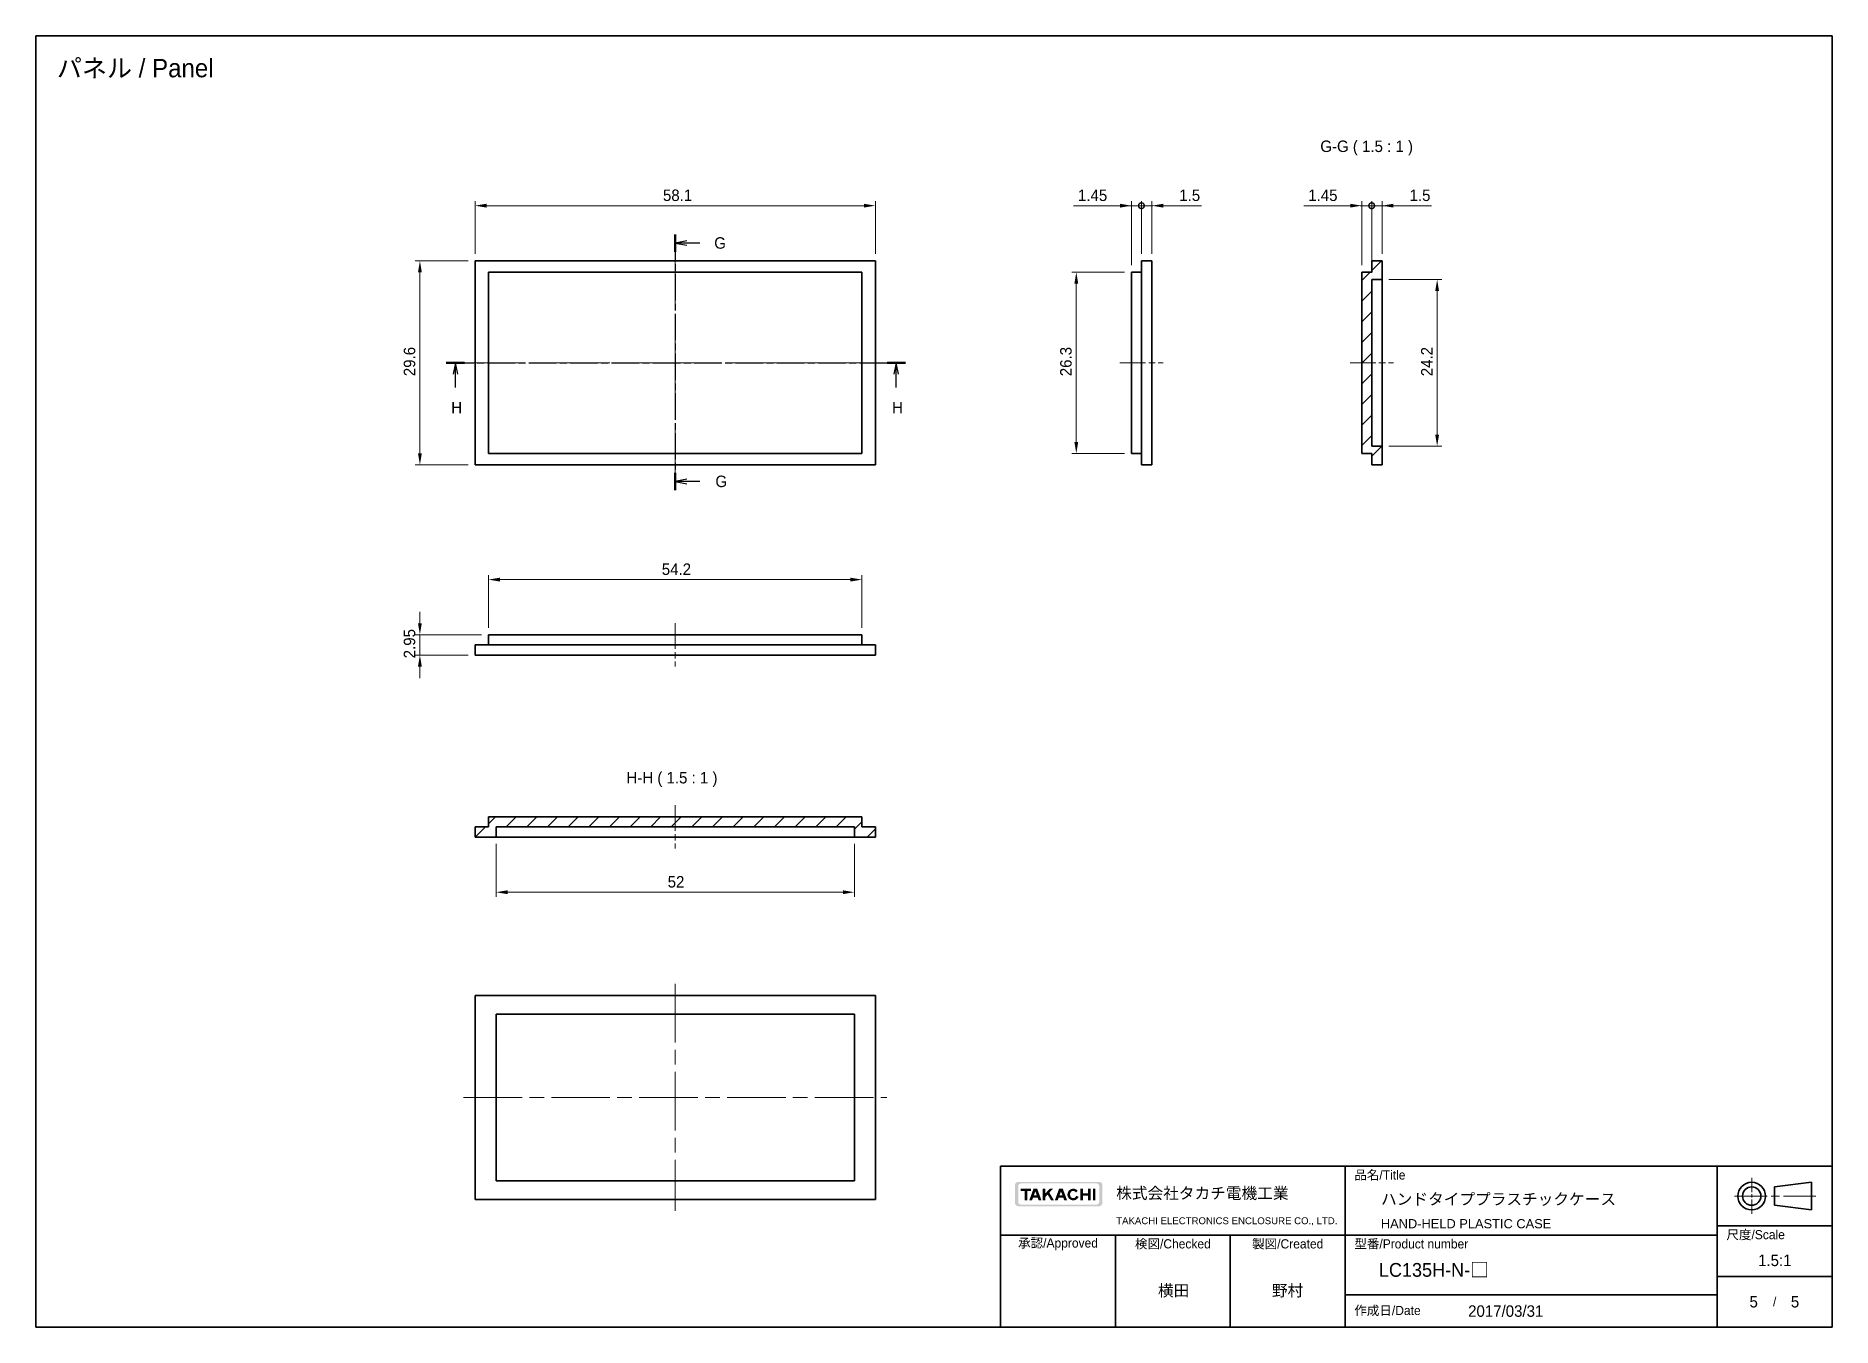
# Model space of a CAD drawing. Header units: millimetres. Extents: x 0 to 3058, y 0 to 562.
# Drawn here: x 2797 to 3057.7, y 0 to 187.3 of the extents above; entities that cross this region are included whole.
import ezdxf
from ezdxf.enums import TextEntityAlignment as Align

# ---------------------------------------------------------------- set-up
doc = ezdxf.new("R2010")
doc.units = ezdxf.units.MM
doc.header["$LTSCALE"] = 1.5
doc.linetypes.add('CHAIN', pattern=[0.35429999999999995, 0.2362, -0.0295, 0.0591, -0.0295])
doc.layers.get('Defpoints').update_dxf_attribs({"lineweight": 25})
for name, color, linetype, lineweight in [('Border (ISO)', 7, 'Continuous', 35), ('Centerline (ISO)', 131, 'Continuous', 18), ('Dimension (ISO)', 7, 'Continuous', 18), ('Dimension (ISO) @ 1', 7, 'Continuous', 18), ('Hatch (ISO)', 1, 'Continuous', 18), ('Section Line (ISO)', 7, 'CHAIN', 25), ('Symbol (ISO)', 7, 'Continuous', 18), ('Title (ISO)', 7, 'Continuous', 35), ('Visible (ISO)', 7, 'Continuous', 35)]:
    doc.layers.add(name, color=color, linetype=linetype, lineweight=lineweight)
doc.styles.add('Note Text (TK)', font='')
doc.styles.add('文字スタイル40', font='')
doc.styles.add('文字スタイル67', font='arial.ttf')
doc.styles.get('Note Text (TK)').set_extended_font_data('MS PGothic')
doc.styles.get('文字スタイル40').set_extended_font_data('MS PGothic')
doc.dimstyles.new('Default - Method 1b (TK)', dxfattribs={"dimscale": 1.5, "dimtxt": 2.5, "dimasz": 2.5, "dimexe": 1, "dimexo": 1.499999999999999, "dimgap": 1, "dimtad": 1, "dimtoh": 1, "dimrnd": 1e-08, "dimdsep": 46, "dimtxsty": 'Note Text (TK)', "dimcen": 0.09, "dimdle": 5, "dimclrd": 100, "dimclre": 100, "dimclrt": 7, "dimadec": 1, "dimazin": 1, "dimtfac": 1, "dimtmove": 0, "dimatfit": 3, "dimfxl": 1, "dimtolj": 1, "dimlwd": -1, "dimlwe": -1, "dimarcsym": 0})
pattern_1 = [(45, (2787.333333333334, -5.333333333333279), (-1.496709353511524, 1.496709353511524), [])]

msp = doc.modelspace()

# ---------------------------------------------------------------- texts
at = {"layer": 'Symbol (ISO)', "color": 7, "insert": (2800.038591515231, 182.5900488673818), "char_height": 2.666666706403095, "width": 25.32553513844808, "attachment_point": 4, "line_spacing_factor": 1.5, "style": 'Note Text (TK)'}
msp.add_mtext('{\\fＭＳ Ｐゴシック|b0|i0;\\H2.6667;パネル / Panel}', dxfattribs=at)
at = {"layer": 'Symbol (ISO)', "color": 7, "char_height": 1.666666666666666, "attachment_point": 7, "style": 'Note Text (TK)'}
for s, insert in [('G-G ( 1.5 : 1 )', (2983.396664202704, 169.9881381152444)), ('H-H ( 1.5 : 1 )', (2882.704853899945, 78.37741793501253))]:
    msp.add_mtext(s, dxfattribs=dict(at, insert=insert))

# ---------------------------------------------------------------- blocks, each defined once
blk = doc.blocks.new('図面枠 tk図枠')
at = {"layer": 'Border (ISO)'}
for p, q in [((14.49999999999999, 289), (405.4999999999997, 289)), ((14.49999999999999, 289), (14.50000000000001, 8.000000000000009)), ((405.4999999999997, 289), (405.4999999999997, 8.000000000000009)), ((14.50000000000001, 8.000000000000009), (405.4999999999997, 8.000000000000009))]:
    blk.add_line(p, q, dxfattribs=at)
blk = doc.blocks.new('表題欄 tk表題欄')
at = {"layer": 'Hatch (ISO)'}
h = blk.add_hatch(color=256, dxfattribs=at)
edge = h.paths.add_edge_path(flags=0)
edge.add_arc((95.57537688673351, 236.2990653650367), 0.5958259999999997, 269.9999999999897, 360)
edge.add_line((96.17120288673351, 236.2990653650368), (96.1712028867335, 239.7107813650365))
edge.add_arc((95.5753768867335, 239.7107813650366), 0.5958259999999997, 0, 90.0000000000068)
edge.add_line((95.57537688673342, 240.3066073650366), (79.13710888673356, 240.3066073650366))
edge.add_arc((79.13710888673353, 239.7107813650366), 0.5958259999999997, 89.99999999999744, 180)
edge.add_line((78.54128288673351, 239.7107813650365), (78.54128288673331, 236.2990653650368))
edge.add_arc((79.13710888673332, 236.2990653650365), 0.5958259999999997, 180, 270.0000000000231)
edge.add_line((79.13710888673356, 235.7032393650365), (95.57537688673342, 235.7032393650367))
edge = h.paths.add_edge_path()
edge.add_line((77.83935088673356, 239.9556413650365), (77.83935088673356, 236.0542053650368))
edge.add_arc((78.54128288673346, 236.0542053650367), 0.7019319999998936, 180, 270.0000000000087)
edge.add_line((78.54128288673355, 235.3522733650368), (96.17120288673351, 235.3522733650368))
edge.add_arc((96.17120288673351, 236.0542053650367), 0.7019319999998921, 270, 360)
edge.add_line((96.8731348867334, 236.0542053650368), (96.87313488673352, 239.9556413650365))
edge.add_arc((96.1712028867336, 239.9556413650367), 0.7019319999998921, 0, 90.00000000000873)
edge.add_line((96.1712028867335, 240.6575733650367), (78.54128288673355, 240.6575733650366))
edge.add_arc((78.54128288673355, 239.9556413650365), 0.7019319999999984, 90, 180)
for points in [[(79.07181288673355, 239.1476033650369), (79.07181288673355, 238.6578833650367), (79.92066088673353, 238.6578833650367), (79.92066088673353, 236.6581933650368), (80.50832488673353, 236.6581933650368), (80.50832488673353, 238.6578833650367), (81.35717288673355, 238.6578833650367), (81.35717288673355, 239.1476033650369)], [(85.68407849525303, 236.6581933650368), (84.9434673993943, 237.8918698287545), (84.41792288673358, 237.3246628822781), (84.41792288673358, 236.6581933650368), (83.89555488673355, 236.6581933650368), (83.89555488673355, 239.1476033650369), (84.41792288673358, 239.1476033650369), (84.41792288673358, 238.0993979968839), (85.38913556809511, 239.1476033650369), (86.1069649084727, 239.1476033650369), (85.31925422435492, 238.2974470774499), (86.30334488673353, 236.6581933650368)], [(92.0914293961446, 239.1476033650369), (92.0914293961446, 236.6581933650368), (92.60971639614463, 236.6581933650368), (92.60971639614463, 237.6580383650368), (93.76872039614459, 237.6580383650368), (93.76872039614459, 236.6581933650368), (94.28700739614462, 236.6581933650368), (94.28700739614462, 239.1476033650369), (93.76872039614459, 239.1476033650369), (93.76872039614459, 238.1477583650367), (92.60971639614463, 238.1477583650367), (92.60971639614463, 239.1476033650369)], [(94.8420233961447, 239.1476033650369), (94.8420233961447, 236.6581933650368), (95.3643913961447, 236.6581933650368), (95.3643913961447, 239.1476033650369)]]:
    blk.add_hatch(color=256, dxfattribs=at).paths.add_polyline_path(points)
h = blk.add_hatch(color=256, dxfattribs=at)
h.paths.add_polyline_path([(82.59020695886475, 237.7110913650368), (81.95242681460245, 237.7110913650368), (82.27131688673356, 238.5794973650367)], flags=0)
h.paths.add_polyline_path([(82.77903014574996, 237.1968853650368), (81.76360362771717, 237.1968853650368), (81.56578886050404, 236.6581933650368), (80.94907288673355, 236.6581933650368), (81.86321688673355, 239.1476033650369), (82.67941688673353, 239.1476033650369), (83.59356088673351, 236.6581933650368), (82.97684491296302, 236.6581933650368)])
h = blk.add_hatch(color=256, dxfattribs=at)
h.paths.add_polyline_path([(87.52707281460243, 237.7110913650368), (88.16485295886469, 237.7110913650368), (87.84596288673359, 238.5794973650367)], flags=0)
h.paths.add_polyline_path([(87.14043486050403, 236.6581933650368), (87.3382496277172, 237.1968853650368), (88.35367614574989, 237.1968853650368), (88.551490912963, 236.6581933650368), (89.16820688673344, 236.6581933650368), (88.25406288673351, 239.1476033650369), (87.43786288673356, 239.1476033650369), (86.52371888673358, 236.6581933650368)])
h = blk.add_hatch(color=256, dxfattribs=at)
edge = h.paths.add_edge_path()
edge.add_arc((90.52309888673331, 237.9028983650369), 1.273272000000011, 38.55054079078439, 336.5820184016556)
edge.add_line((91.69149139614443, 237.3968543650369), (91.17255542714857, 237.6216113977801))
edge.add_ellipse((90.52309888673351, 237.9028983650369), major_axis=(0, -0.7998759999999119), ratio=0.8673469387756529, start_angle=128.5505407907963, end_angle=426.582018401653, ccw=False)
edge.add_line((91.09381514418376, 238.3576891122095), (91.51887237036831, 238.6964075050431))
at = {"layer": 'Title (ISO)'}
for p, q in [((74.70882392282105, 244.052739026017), (255.7088239228211, 244.052739026017)), ((74.70882392282105, 209.052739026017), (74.70882392282105, 244.052739026017)), ((149.7088239228211, 244.052739026017), (149.7088239228211, 209.052739026017)), ((230.7088239228211, 244.052739026017), (230.7088239228211, 209.052739026017)), ((255.7088239228211, 244.052739026017), (255.7088239228211, 209.052739026017)), ((243.2088239228211, 239.552739026017), (251.2088239228211, 240.5527390260171)), ((243.2088239228211, 239.552739026017), (243.2088239228211, 235.552739026017)), ((251.2088239228211, 234.552739026017), (251.2088239228211, 240.5527390260171)), ((243.2088239228211, 235.552739026017), (251.2088239228211, 234.552739026017)), ((230.7088239228211, 231.052739026017), (255.7088239228211, 231.052739026017)), ((74.70882392282105, 229.052739026017), (230.7088239228211, 229.052739026017)), ((99.70882392282108, 229.052739026017), (99.70882392282108, 209.052739026017)), ((124.708823922821, 229.052739026017), (124.708823922821, 209.052739026017)), ((230.7088239228211, 220.052739026017), (255.7088239228211, 220.052739026017)), ((149.7088239228211, 216.052739026017), (230.7088239228211, 216.052739026017)), ((255.7088239228211, 209.052739026017), (74.70882392282105, 209.052739026017))]:
    blk.add_line(p, q, dxfattribs=at)
at = {"layer": 'Title (ISO)', "color": 4, "linetype": 'CHAIN', "lineweight": 18, "ltscale": 8.889559745788574}
blk.add_line((238.2088239228211, 241.552739026017), (238.2088239228211, 233.552739026017), dxfattribs=at)
at = {"layer": 'Title (ISO)', "color": 4, "linetype": 'CHAIN', "lineweight": 18, "ltscale": 20.00163269042969}
blk.add_line((252.2088239228211, 237.552739026017), (234.2088239228211, 237.552739026017), dxfattribs=at)
at = {"layer": 'Title (ISO)'}
for radius in [3, 2]:
    blk.add_circle((238.2088239228211, 237.552739026017), radius, dxfattribs=at)
at = {"layer": 'Title (ISO)', "color": 1, "char_height": 2.000000029802321, "line_spacing_factor": 1.5, "style": 'Note Text (TK)'}
for s, insert, attachment_point in [('\\fＭＳ Ｐゴシック|b0|i0;\\H2.0000;品名/Title', (151.708823922821, 242.052739026017), 4), ('\\fＭＳ Ｐゴシック|b0|i0;\\H2.0000;承認/Approved', (87.20882392282108, 227.052739026017), 5), ('\\fＭＳ Ｐゴシック|b0|i0;\\H2.0000;検図/Checked', (112.208823922821, 227.052739026017), 5), ('\\fＭＳ Ｐゴシック|b0|i0;\\H2.0000;製図/Created', (137.2088239228211, 227.052739026017), 5), ('\\fＭＳ Ｐゴシック|b0|i0;\\H2.0000;型番/Product number', (151.708823922821, 227.052739026017), 4), ('\\fＭＳ Ｐゴシック|b0|i0;\\H2.0000;尺度/Scale', (232.7088239228211, 229.052739026017), 4), ('\\fＭＳ Ｐゴシック|b0|i0;\\H2.0000;作成日/Date', (151.708823922821, 212.552739026017), 4)]:
    blk.add_mtext(s, dxfattribs=dict(at, insert=insert, attachment_point=attachment_point))
at = {"layer": 'Title (ISO)', "color": 7, "line_spacing_factor": 1.5, "style": 'Note Text (TK)'}
for s, insert, char_height, attachment_point in [('株式会社タカチ電機工業', (99.87313488673342, 238.052739026017), 2.5, 4), ('\\fArial|b0|i0;\\H1.4986;TAKACHI ELECTRONICS ENCLOSURE CO., LTD.', (99.87313488673342, 232.052739026017), 1.49859994649887, 4), ('\\fＭＳ Ｐゴシック|b0|i0;\\H2.0000;/', (243.2088239228211, 214.552739026017), 2.000000029802321, 5)]:
    blk.add_mtext(s, dxfattribs=dict(at, insert=insert, char_height=char_height, attachment_point=attachment_point))
at = {"layer": 'Title (ISO)', "color": 7}
for tag, p, height, style in [('<品名>_001', (157.524164831912, 235.6535912987443), 2.5, 'Note Text (TK)'), ('<Title>_001', (157.4850858567313, 230.5527390111159), 2.000000029802321, '文字スタイル67'), ('<型番>_001', (157.3679148183655, 219.9930798731327), 3.000000119209288, '文字スタイル40'), ('<尺度>_001', (239.6434830137302, 222.3027390260171), 2.5, 'Note Text (TK)'), ('<検図>_001', (108.771323922821, 215.7459208441988), 2.5, 'Note Text (TK)'), ('<製図>_001', (133.5795625591847, 215.7530231169261), 2.5, 'Note Text (TK)'), ('<ページ_No.>_001', (237.9488807410029, 213.302739026017), 2.5, 'Note Text (TK)'), ('<総ページ数>_001', (246.7997330137302, 213.302739026017), 2.5, 'Note Text (TK)'), ('作成日_001', (175.8664943773664, 211.2814322078352), 2.5, 'Note Text (TK)')]:
    blk.add_attdef(tag, p, '', height=height, dxfattribs=dict(at, style=style))
at = {"layer": 'Title (ISO)', "color": 7, "style": 'Note Text (TK)'}
blk.add_attdef('<承認>', text='', height=2.5, dxfattribs=at).set_placement((87.20882392282108, 217.052739026017), align=Align.MIDDLE_CENTER)
blk = doc.blocks.new('2dTransSection6')
at = {"layer": 'Section Line (ISO)', "linetype": 'CHAIN', "ltscale": 16.27150344848633}
blk.add_line((153.661093152415, 245.8106809507476), (153.661093152415, 190.1607423840105), dxfattribs=at)
at = {"layer": 'Section Line (ISO)', "linetype": 'Continuous', "lineweight": 50}
for p, q in [((153.661093152415, 245.8106809507476), (153.661093152415, 242.045687094074)), ((153.661093152415, 193.9257362406842), (153.661093152415, 190.1607423840105))]:
    blk.add_line(p, q, dxfattribs=at)
at = {"layer": 'Section Line (ISO)', "linetype": 'Continuous'}
for p, q in [((156.161093152415, 244.4281840224109), (153.661093152415, 243.9281840224109)), ((156.161093152415, 243.9281840224109), (153.661093152415, 243.9281840224109)), ((153.661093152415, 243.9281840224109), (156.161093152415, 243.4281840224108)), ((159.0037324519745, 243.9281840224109), (156.161093152415, 243.9281840224109)), ((156.161093152415, 192.5432393123474), (153.661093152415, 192.0432393123474)), ((156.161093152415, 192.0432393123474), (153.661093152415, 192.0432393123474)), ((153.661093152415, 192.0432393123474), (156.161093152415, 191.5432393123474)), ((159.0037324519745, 192.0432393123474), (156.161093152415, 192.0432393123474))]:
    blk.add_line(p, q, dxfattribs=at)
at = {"layer": 'Section Line (ISO)', "char_height": 2.5, "attachment_point": 7, "style": 'Note Text (TK)'}
for insert in [(162.161093152415, 242.6562541883729), (162.4170938077766, 190.7713094783094)]:
    blk.add_mtext('G', dxfattribs=dict(at, insert=insert))
blk = doc.blocks.new('*D113')
at = {"layer": 'Defpoints', "color": 0}
for p in [(2918.82406210161, 162.7034739647289), (2860.72406210161, 154.7034739647289), (2918.82406210161, 154.7034739647289)]:
    blk.add_point(p, dxfattribs=at)
at = {"layer": 'Dimension (ISO)', "color": 100}
for p, q in [((2860.72406210161, 155.7034739647289), (2860.72406210161, 163.3701406313955)), ((2862.390728768277, 162.7034739647289), (2917.157395434943, 162.7034739647289)), ((2918.82406210161, 155.7034739647289), (2918.82406210161, 163.3701406313955))]:
    blk.add_line(p, q, dxfattribs=at)
for points in [[(2862.390728768277, 162.9812517425066), (2862.390728768277, 162.4256961869511), (2860.72406210161, 162.7034739647289)], [(2917.157395434943, 162.9812517425066), (2917.157395434943, 162.4256961869511), (2918.82406210161, 162.7034739647289)]]:
    blk.add_solid(points, dxfattribs=at)
at = {"layer": 'Dimension (ISO)', "color": 7, "insert": (2887.998493919792, 164.2034739647289), "char_height": 1.666666666666666, "attachment_point": 4, "style": 'Note Text (TK)'}
blk.add_mtext('\\A1;58.1', dxfattribs=at)
blk = doc.blocks.new('*D114')
at = {"layer": 'Defpoints', "color": 0}
for p in [(2852.724062101611, 154.7034739647289), (2860.724062101611, 154.7034739647289), (2860.724062101611, 125.103473964729)]:
    blk.add_point(p, dxfattribs=at)
at = {"layer": 'Dimension (ISO)', "color": 100}
for p, q in [((2859.724062101611, 154.7034739647289), (2852.057395434944, 154.7034739647289)), ((2852.724062101611, 126.7701406313956), (2852.724062101611, 153.0368072980623)), ((2859.724062101611, 125.103473964729), (2852.057395434944, 125.103473964729))]:
    blk.add_line(p, q, dxfattribs=at)
for points in [[(2852.446284323832, 153.0368072980623), (2853.001839879388, 153.0368072980623), (2852.724062101611, 154.7034739647289)], [(2852.446284323832, 126.7701406313956), (2853.001839879388, 126.7701406313956), (2852.724062101611, 125.103473964729)]]:
    blk.add_solid(points, dxfattribs=at)
at = {"layer": 'Dimension (ISO)', "color": 7, "insert": (2851.22406210161, 137.9669209344259), "char_height": 1.666666666666666, "attachment_point": 4, "rotation": 90, "style": 'Note Text (TK)'}
blk.add_mtext('\\A1;29.6', dxfattribs=at)
blk = doc.blocks.new('*D115')
at = {"layer": 'Defpoints', "color": 0}
for p in [(2852.724062101611, 100.4491089916781), (2862.674062101611, 100.4491089916781), (2860.724062101611, 97.49910899167757)]:
    blk.add_point(p, dxfattribs=at)
at = {"layer": 'Dimension (ISO)', "color": 100}
for p, q in [((2852.724062101611, 102.1157756583447), (2852.724062101611, 103.7824423250114)), ((2861.674062101611, 100.4491089916781), (2852.057395434944, 100.4491089916781)), ((2852.724062101611, 97.49910899167757), (2852.724062101611, 100.4491089916781)), ((2859.724062101611, 97.49910899167757), (2852.057395434944, 97.49910899167757)), ((2852.724062101611, 95.83244232501092), (2852.724062101611, 94.16577565834423))]:
    blk.add_line(p, q, dxfattribs=at)
for points in [[(2852.446284323832, 102.1157756583447), (2853.001839879388, 102.1157756583447), (2852.724062101611, 100.4491089916781)], [(2852.446284323832, 95.83244232501092), (2853.001839879388, 95.83244232501092), (2852.724062101611, 97.49910899167757)]]:
    blk.add_solid(points, dxfattribs=at)
at = {"layer": 'Dimension (ISO)', "color": 7, "insert": (2851.22406210161, 97.03282111288912), "char_height": 1.666666666666666, "attachment_point": 4, "rotation": 90, "style": 'Note Text (TK)'}
blk.add_mtext('\\A1;2.95', dxfattribs=at)
blk = doc.blocks.new('_DotSmall')
at = {"color": 0, "linetype": 'ByBlock', "const_width": 0.5}
blk.add_lwpolyline([(-0.0625, 0, 1), (0.0625, 0, 1)], format="xyb", close=True, dxfattribs=at)
blk = doc.blocks.new('*D116')
at = {"layer": 'Defpoints', "color": 0}
for p in [(2955.983565645059, 162.7034739647289), (2957.433565645058, 154.7034739647289), (2955.983565645059, 153.0534739647289)]:
    blk.add_point(p, dxfattribs=at)
at = {"layer": 'Dimension (ISO)', "color": 100}
for p, q in [((2954.316898978391, 162.7034739647289), (2947.566898922511, 162.7034739647289)), ((2955.983565645059, 154.0534739647289), (2955.983565645059, 163.3701406313955)), ((2957.433565645058, 162.7034739647289), (2955.983565645059, 162.7034739647289)), ((2957.433565645058, 155.7034739647289), (2957.433565645058, 163.3701406313955)), ((2957.433565645058, 162.7034739647289), (2959.100232311725, 162.7034739647289))]:
    blk.add_line(p, q, dxfattribs=at)
blk.add_solid([(2954.316898978391, 162.9812517425067), (2954.316898978391, 162.4256961869511), (2955.983565645059, 162.7034739647289)], dxfattribs=at)
at = {"layer": 'Dimension (ISO)', "color": 100, "xscale": 1.666666666666666, "yscale": 1.666666666666666, "zscale": 1.666666666666666, "rotation": 180}
blk.add_blockref('_DotSmall', (2957.433565645058, 162.7034739647289), dxfattribs=at)
at = {"layer": 'Dimension (ISO)', "color": 7, "insert": (2948.233565589178, 164.2034739647289), "char_height": 1.666666666666666, "attachment_point": 4, "style": 'Note Text (TK)'}
blk.add_mtext('\\A1;1.45', dxfattribs=at)
blk = doc.blocks.new('*D117')
at = {"layer": 'Defpoints', "color": 0}
for p in [(2957.433565645058, 162.7034739647289), (2957.433565645058, 154.7034739647289), (2958.933565645058, 154.7034739647289)]:
    blk.add_point(p, dxfattribs=at)
at = {"layer": 'Dimension (ISO)', "color": 100}
for p, q in [((2957.433565645058, 162.7034739647289), (2954.100232311725, 162.7034739647289)), ((2957.433565645058, 155.7034739647289), (2957.433565645058, 163.3701406313955)), ((2957.433565645058, 162.7034739647289), (2958.933565645058, 162.7034739647289)), ((2958.933565645058, 155.7034739647289), (2958.933565645058, 163.3701406313955)), ((2960.600232311725, 162.7034739647289), (2966.138111137421, 162.7034739647289))]:
    blk.add_line(p, q, dxfattribs=at)
blk.add_solid([(2960.600232311725, 162.9812517425067), (2960.600232311725, 162.4256961869511), (2958.933565645058, 162.7034739647289)], dxfattribs=at)
at = {"layer": 'Dimension (ISO)', "color": 100, "xscale": 1.666666666666666, "yscale": 1.666666666666666, "zscale": 1.666666666666666}
blk.add_blockref('_DotSmall', (2957.433565645058, 162.7034739647289), dxfattribs=at)
at = {"layer": 'Dimension (ISO)', "color": 7, "insert": (2962.933565682876, 164.2034739647289), "char_height": 1.666666666666666, "attachment_point": 4, "style": 'Note Text (TK)'}
blk.add_mtext('\\A1;1.5', dxfattribs=at)
blk = doc.blocks.new('*D118')
at = {"layer": 'Defpoints', "color": 0}
for p in [(2955.983565645059, 153.053473964729), (2947.983565645058, 126.753473964729), (2955.983565645059, 126.753473964729)]:
    blk.add_point(p, dxfattribs=at)
at = {"layer": 'Dimension (ISO)', "color": 100}
for p, q in [((2954.983565645058, 153.053473964729), (2947.316898978391, 153.053473964729)), ((2947.983565645058, 151.3868072980623), (2947.983565645058, 128.4201406313956)), ((2954.983565645058, 126.753473964729), (2947.316898978391, 126.753473964729))]:
    blk.add_line(p, q, dxfattribs=at)
for points in [[(2947.705787867281, 151.3868072980623), (2948.261343422835, 151.3868072980623), (2947.983565645058, 153.053473964729)], [(2947.705787867281, 128.4201406313956), (2948.261343422835, 128.4201406313956), (2947.983565645058, 126.753473964729)]]:
    blk.add_solid(points, dxfattribs=at)
at = {"layer": 'Dimension (ISO)', "color": 7, "insert": (2946.483565645058, 137.962186085941), "char_height": 1.666666666666666, "attachment_point": 4, "rotation": 90, "style": 'Note Text (TK)'}
blk.add_mtext('\\A1;26.3', dxfattribs=at)
blk = doc.blocks.new('*D119')
at = {"layer": 'Defpoints', "color": 0}
for p in [(2992.351283000399, 152.003473964729), (2992.351283000399, 127.803473964729), (3000.351283000398, 127.803473964729)]:
    blk.add_point(p, dxfattribs=at)
at = {"layer": 'Dimension (ISO)', "color": 100}
for p, q in [((2993.351283000399, 152.003473964729), (3001.017949667065, 152.003473964729)), ((3000.351283000398, 150.3368072980623), (3000.351283000398, 129.4701406313956)), ((2993.351283000399, 127.803473964729), (3001.017949667065, 127.803473964729))]:
    blk.add_line(p, q, dxfattribs=at)
for points in [[(3000.073505222621, 150.3368072980623), (3000.629060778176, 150.3368072980623), (3000.351283000398, 152.003473964729)], [(3000.073505222621, 129.4701406313956), (3000.629060778176, 129.4701406313956), (3000.351283000398, 127.803473964729)]]:
    blk.add_solid(points, dxfattribs=at)
at = {"layer": 'Dimension (ISO)', "color": 7, "insert": (2998.851283000398, 137.962186085941), "char_height": 1.666666666666666, "attachment_point": 4, "rotation": 90, "style": 'Note Text (TK)'}
blk.add_mtext('\\A1;24.2', dxfattribs=at)
blk = doc.blocks.new('*D120')
at = {"layer": 'Defpoints', "color": 0}
for p in [(2990.851283000398, 162.7034739647289), (2989.401283000398, 153.0534739647289), (2990.851283000398, 152.0034739647289)]:
    blk.add_point(p, dxfattribs=at)
at = {"layer": 'Dimension (ISO)', "color": 100}
for p, q in [((2987.734616333733, 162.7034739647289), (2980.984616277853, 162.7034739647289)), ((2989.401283000398, 154.0534739647289), (2989.401283000398, 163.3701406313956)), ((2990.851283000398, 162.7034739647289), (2989.401283000398, 162.7034739647289)), ((2990.851283000398, 153.0034739647289), (2990.851283000398, 163.3701406313956)), ((2990.851283000398, 162.7034739647289), (2994.184616333731, 162.7034739647289))]:
    blk.add_line(p, q, dxfattribs=at)
blk.add_solid([(2987.734616333733, 162.9812517425067), (2987.734616333733, 162.4256961869511), (2989.401283000398, 162.7034739647289)], dxfattribs=at)
at = {"layer": 'Dimension (ISO)', "color": 100, "xscale": 1.666666666666666, "yscale": 1.666666666666666, "zscale": 1.666666666666666, "rotation": 180}
blk.add_blockref('_DotSmall', (2990.851283000398, 162.7034739647289), dxfattribs=at)
at = {"layer": 'Dimension (ISO)', "color": 7, "insert": (2981.651282944519, 164.2034739647289), "char_height": 1.666666666666666, "attachment_point": 4, "style": 'Note Text (TK)'}
blk.add_mtext('\\A1;1.45', dxfattribs=at)
blk = doc.blocks.new('*D121')
at = {"layer": 'Defpoints', "color": 0}
for p in [(2992.351283000398, 162.7034739647289), (2992.351283000398, 154.7034739647289), (2990.851283000398, 152.0034739647289)]:
    blk.add_point(p, dxfattribs=at)
at = {"layer": 'Dimension (ISO)', "color": 100}
for p, q in [((2990.851283000398, 162.7034739647289), (2989.184616333731, 162.7034739647289)), ((2990.851283000398, 153.0034739647289), (2990.851283000398, 163.3701406313955)), ((2990.851283000398, 162.7034739647289), (2992.351283000398, 162.7034739647289)), ((2992.351283000398, 155.7034739647289), (2992.351283000398, 163.3701406313955)), ((2994.017949667064, 162.7034739647289), (2999.555828492761, 162.7034739647289))]:
    blk.add_line(p, q, dxfattribs=at)
blk.add_solid([(2994.017949667064, 162.9812517425067), (2994.017949667064, 162.4256961869511), (2992.351283000398, 162.7034739647289)], dxfattribs=at)
at = {"layer": 'Dimension (ISO)', "color": 100, "xscale": 1.666666666666666, "yscale": 1.666666666666666, "zscale": 1.666666666666666}
blk.add_blockref('_DotSmall', (2990.851283000398, 162.7034739647289), dxfattribs=at)
at = {"layer": 'Dimension (ISO)', "color": 7, "insert": (2996.351283038215, 164.2034739647289), "char_height": 1.666666666666666, "attachment_point": 4, "style": 'Note Text (TK)'}
blk.add_mtext('\\A1;1.5', dxfattribs=at)
blk = doc.blocks.new('2dTransSection7')
at = {"layer": 'Section Line (ISO)', "linetype": 'CHAIN', "ltscale": 16.92741966247558}
blk.add_line((103.8180023109448, 217.8552109470933), (203.7735452341877, 217.8552109470933), dxfattribs=at)
at = {"layer": 'Section Line (ISO)', "linetype": 'Continuous', "lineweight": 50}
for p, q in [((103.8180023109448, 217.8552109470933), (107.8153871887826, 217.8552109470933)), ((199.7761603563499, 217.8552109470933), (203.7735452341877, 217.8552109470933))]:
    blk.add_line(p, q, dxfattribs=at)
at = {"layer": 'Section Line (ISO)', "linetype": 'Continuous'}
for p, q in [((105.8166947498637, 217.8552109470933), (105.3166947498637, 215.3552109470933)), ((105.8166947498637, 215.3552109470933), (105.8166947498637, 217.8552109470933)), ((106.3166947498637, 215.3552109470933), (105.8166947498637, 217.8552109470933)), ((105.8166947498637, 212.4705316190932), (105.8166947498637, 215.3552109470933)), ((201.7748527952688, 217.8552109470933), (201.2748527952688, 215.3552109470934)), ((201.7748527952688, 215.3552109470934), (201.7748527952688, 217.8552109470933)), ((202.2748527952688, 215.3552109470934), (201.7748527952688, 217.8552109470933)), ((201.7748527952688, 212.4705316190933), (201.7748527952688, 215.3552109470934))]:
    blk.add_line(p, q, dxfattribs=at)
at = {"layer": 'Section Line (ISO)', "char_height": 2.5, "attachment_point": 7, "style": 'Note Text (TK)'}
for insert in [(104.9058650316039, 206.8552108167081), (200.8640230770091, 206.8552108167082)]:
    blk.add_mtext('H', dxfattribs=dict(at, insert=insert))
blk = doc.blocks.new('*D122')
at = {"layer": 'Defpoints', "color": 0}
for p in [(2862.67406210161, 108.449108991678), (2862.67406210161, 100.449108991678), (2916.87406210161, 100.449108991678)]:
    blk.add_point(p, dxfattribs=at)
at = {"layer": 'Dimension (ISO)', "color": 100}
for p, q in [((2862.67406210161, 101.449108991678), (2862.67406210161, 109.1157756583447)), ((2915.207395434944, 108.449108991678), (2864.340728768278, 108.449108991678)), ((2916.87406210161, 101.449108991678), (2916.87406210161, 109.1157756583447))]:
    blk.add_line(p, q, dxfattribs=at)
for points in [[(2864.340728768278, 108.7268867694558), (2864.340728768278, 108.1713312139002), (2862.67406210161, 108.449108991678)], [(2915.207395434944, 108.7268867694558), (2915.207395434944, 108.1713312139002), (2916.87406210161, 108.449108991678)]]:
    blk.add_solid(points, dxfattribs=at)
at = {"layer": 'Dimension (ISO)', "color": 7, "insert": (2887.832774222822, 109.949108991678), "char_height": 1.666666666666666, "attachment_point": 4, "style": 'Note Text (TK)'}
blk.add_mtext('\\A1;54.2', dxfattribs=at)
blk = doc.blocks.new('*D123')
at = {"layer": 'Defpoints', "color": 0}
for p in [(2863.77406210161, 71.09408460167919), (2915.77406210161, 71.09408460167919), (2863.77406210161, 63.09408460167919)]:
    blk.add_point(p, dxfattribs=at)
at = {"layer": 'Dimension (ISO)', "color": 100}
for p, q in [((2863.77406210161, 70.09408460167919), (2863.77406210161, 62.42741793501252)), ((2915.77406210161, 70.0940846016792), (2915.77406210161, 62.42741793501252)), ((2914.107395434944, 63.09408460167919), (2865.440728768277, 63.09408460167919))]:
    blk.add_line(p, q, dxfattribs=at)
for points in [[(2865.440728768277, 63.37186237945697), (2865.440728768277, 62.8163068239014), (2863.77406210161, 63.09408460167919)], [(2914.107395434944, 63.37186237945697), (2914.107395434944, 62.8163068239014), (2915.77406210161, 63.09408460167919)]]:
    blk.add_solid(points, dxfattribs=at)
at = {"layer": 'Dimension (ISO)', "color": 7, "insert": (2888.685046950095, 64.59408460167919), "char_height": 1.666666666666666, "attachment_point": 4, "style": 'Note Text (TK)'}
blk.add_mtext('\\A1;52', dxfattribs=at)

# ---------------------------------------------------------------- dimensions: what is measured, and where the dimension line sits
at = {"layer": 'Dimension (ISO) @ 1', "color": 100}
for base, p1, p2, angle, override, picture, middle in [((2918.82406210161, 162.7034739647289), (2860.72406210161, 154.7034739647289), (2918.82406210161, 154.7034739647289), 180, {"dimscale": 1, "dimtxt": 1.666666666666666, "dimasz": 1.666666666666666, "dimexe": 0.6666666666666666, "dimexo": 0.9999999999999998, "dimgap": 0.6666666666666666, "dimtoh": 0, "dimdec": 2, "dimcen": 0.06, "dimtol": 0, "dimlim": 0, "dimtp": 0, "dimtm": 0, "dimtdec": 2, "dimtix": 0, "dimtofl": 0, "dimtmove": 0, "dimatfit": 1}, '*D113', (2889.77406210161, 162.7034739647289)), ((2990.851283000398, 162.7034739647289), (2989.401283000398, 153.0534739647289), (2990.851283000398, 152.0034739647289), 180, {"dimscale": 1, "dimtxt": 1.666666666666666, "dimasz": 1.666666666666666, "dimexe": 0.6666666666666666, "dimexo": 0.9999999999999998, "dimgap": 0.6666666666666666, "dimtoh": 0, "dimdec": 2, "dimblk2": 'DotSmall', "dimsah": 1, "dimcen": 0.06, "dimdle": 0, "dimtol": 0, "dimlim": 0, "dimtp": 0, "dimtm": 0, "dimtdec": 2, "dimtix": 0, "dimtofl": 1, "dimtmove": 0, "dimatfit": 1}, '*D120', (2983.526282944519, 162.7034739647289)), ((2992.351283000398, 162.7034739647289), (2990.851283000398, 152.0034739647289), (2992.351283000398, 154.7034739647289), 180, {"dimscale": 1, "dimtxt": 1.666666666666666, "dimasz": 1.666666666666666, "dimexe": 0.6666666666666666, "dimexo": 0.9999999999999998, "dimgap": 0.6666666666666666, "dimtoh": 0, "dimdec": 2, "dimblk1": 'DotSmall', "dimsah": 1, "dimcen": 0.06, "dimdle": 0, "dimtol": 0, "dimlim": 0, "dimtp": 0, "dimtm": 0, "dimtdec": 2, "dimtix": 0, "dimtofl": 1, "dimtmove": 0, "dimatfit": 1}, '*D121', (2997.620222432155, 162.7034739647289)), ((2852.724062101611, 154.7034739647289), (2860.72406210161, 125.1034739647289), (2860.72406210161, 154.7034739647289), 90, {"dimscale": 1, "dimtxt": 1.666666666666666, "dimasz": 1.666666666666666, "dimexe": 0.6666666666666666, "dimexo": 0.9999999999999998, "dimgap": 0.6666666666666666, "dimtoh": 0, "dimdec": 2, "dimcen": 0.06, "dimtol": 0, "dimlim": 0, "dimtp": 0, "dimtm": 0, "dimtdec": 2, "dimtix": 0, "dimtofl": 0, "dimtmove": 0, "dimatfit": 1}, '*D114', (2852.72406210161, 139.9034739647289)), ((2947.983565645058, 126.753473964729), (2955.983565645059, 153.0534739647289), (2955.983565645059, 126.7534739647289), 90, {"dimscale": 1, "dimtxt": 1.666666666666666, "dimasz": 1.666666666666666, "dimexe": 0.6666666666666666, "dimexo": 0.9999999999999998, "dimgap": 0.6666666666666666, "dimtoh": 0, "dimdec": 2, "dimcen": 0.06, "dimtol": 0, "dimlim": 0, "dimtp": 0, "dimtm": 0, "dimtdec": 2, "dimtix": 0, "dimtofl": 0, "dimtmove": 0, "dimatfit": 1}, '*D118', (2947.983565645058, 139.9034739647289)), ((3000.351283000398, 127.803473964729), (2992.351283000398, 152.0034739647289), (2992.351283000398, 127.8034739647289), 90, {"dimscale": 1, "dimtxt": 1.666666666666666, "dimasz": 1.666666666666666, "dimexe": 0.6666666666666666, "dimexo": 0.9999999999999998, "dimgap": 0.6666666666666666, "dimtoh": 0, "dimdec": 2, "dimcen": 0.06, "dimtol": 0, "dimlim": 0, "dimtp": 0, "dimtm": 0, "dimtdec": 2, "dimtix": 0, "dimtofl": 0, "dimtmove": 0, "dimatfit": 1}, '*D119', (3000.351283000398, 139.9034739647289)), ((2862.67406210161, 108.449108991678), (2916.87406210161, 100.449108991678), (2862.67406210161, 100.449108991678), 180, {"dimscale": 1, "dimtxt": 1.666666666666666, "dimasz": 1.666666666666666, "dimexe": 0.6666666666666666, "dimexo": 0.9999999999999998, "dimgap": 0.6666666666666666, "dimtoh": 0, "dimdec": 2, "dimcen": 0.06, "dimtol": 0, "dimlim": 0, "dimtp": 0, "dimtm": 0, "dimtdec": 2, "dimtix": 0, "dimtofl": 0, "dimtmove": 0, "dimatfit": 1}, '*D122', (2889.77406210161, 108.449108991678)), ((2852.724062101611, 100.4491089916781), (2860.72406210161, 97.49910899167752), (2862.67406210161, 100.449108991678), 90, {"dimscale": 1, "dimtxt": 1.666666666666666, "dimasz": 1.666666666666666, "dimexe": 0.6666666666666666, "dimexo": 0.9999999999999998, "dimgap": 0.6666666666666666, "dimtoh": 0, "dimdec": 2, "dimcen": 0.06, "dimtol": 0, "dimlim": 0, "dimtp": 0, "dimtm": 0, "dimtdec": 2, "dimtix": 0, "dimtofl": 1, "dimtmove": 0, "dimatfit": 1}, '*D115', (2852.72406210161, 98.97410899167701)), ((2863.77406210161, 63.09408460167919), (2915.77406210161, 71.09408460167919), (2863.77406210161, 71.09408460167919), 180, {"dimscale": 1, "dimtxt": 1.666666666666666, "dimasz": 1.666666666666666, "dimexe": 0.6666666666666666, "dimexo": 0.9999999999999998, "dimgap": 0.6666666666666666, "dimtoh": 0, "dimdec": 2, "dimcen": 0.06, "dimtol": 0, "dimlim": 0, "dimtp": 0, "dimtm": 0, "dimtdec": 2, "dimtix": 0, "dimtofl": 0, "dimtmove": 0, "dimatfit": 1}, '*D123', (2889.77406210161, 63.09408460167919))]:
    dim = msp.add_linear_dim(base=base, p1=p1, p2=p2, angle=angle, dimstyle='Default - Method 1b (TK)', override=override, dxfattribs=at)
    dim.commit()
    dim.dimension.update_dxf_attribs({"geometry": picture, "text_midpoint": middle, "dimtype": 128})
for base, p1, p2, override, picture, middle in [((2955.983565645059, 162.7034739647289), (2957.433565645058, 154.7034739647289), (2955.983565645059, 153.0534739647289), {"dimscale": 1, "dimtxt": 1.666666666666666, "dimasz": 1.666666666666666, "dimexe": 0.6666666666666666, "dimexo": 0.9999999999999998, "dimgap": 0.6666666666666666, "dimtoh": 0, "dimdec": 2, "dimblk1": 'DotSmall', "dimsah": 1, "dimcen": 0.06, "dimdle": 0, "dimtol": 0, "dimlim": 0, "dimtp": 0, "dimtm": 0, "dimtdec": 2, "dimtix": 0, "dimtofl": 1, "dimtmove": 0, "dimatfit": 1}, '*D116', (2950.108565589178, 162.7034739647289)), ((2957.433565645058, 162.7034739647289), (2958.933565645058, 154.7034739647289), (2957.433565645058, 154.7034739647289), {"dimscale": 1, "dimtxt": 1.666666666666666, "dimasz": 1.666666666666666, "dimexe": 0.6666666666666666, "dimexo": 0.9999999999999998, "dimgap": 0.6666666666666666, "dimtoh": 0, "dimdec": 2, "dimblk2": 'DotSmall', "dimsah": 1, "dimcen": 0.06, "dimdle": 0, "dimtol": 0, "dimlim": 0, "dimtp": 0, "dimtm": 0, "dimtdec": 2, "dimtix": 0, "dimtofl": 1, "dimtmove": 0, "dimatfit": 1}, '*D117', (2964.202505076816, 162.7034739647289))]:
    dim = msp.add_linear_dim(base=base, p1=p1, p2=p2, dimstyle='Default - Method 1b (TK)', override=override, dxfattribs=at)
    dim.commit()
    dim.dimension.update_dxf_attribs({"geometry": picture, "text_midpoint": middle, "dimtype": 128})

# ---------------------------------------------------------------- hatches: boundary and pattern name
at = {"layer": 'Hatch (ISO)'}
h = msp.add_hatch(dxfattribs=at)
h.set_pattern_fill('ANSI31', color=256, scale=16.93333333333333, style=0)
h.set_pattern_definition(pattern_1)
h.paths.add_polyline_path([(2992.351283000398, 154.7034739647289), (2990.851283000398, 154.7034739647289), (2990.851283000398, 153.0534739647289), (2989.401283000398, 153.0534739647289), (2989.401283000398, 126.7534739647289), (2990.851283000398, 126.7534739647289), (2990.851283000398, 125.1034739647289), (2992.351283000398, 125.1034739647289), (2992.351283000398, 127.8034739647289), (2990.851283000398, 127.8034739647289), (2990.851283000398, 152.0034739647289), (2992.351283000398, 152.0034739647289)])
h = msp.add_hatch(dxfattribs=at)
h.set_pattern_fill('ANSI31', color=256, scale=16.93333333333333, style=0)
h.set_pattern_definition(pattern_1)
h.paths.add_polyline_path([(2860.72406210161, 72.59408460167919), (2860.72406210161, 71.09408460167919), (2863.77406210161, 71.09408460167919), (2863.77406210161, 72.59408460167919), (2915.77406210161, 72.59408460167921), (2915.77406210161, 71.09408460167919), (2918.82406210161, 71.09408460167919), (2918.82406210161, 72.59408460167921), (2916.87406210161, 72.59408460167921), (2916.87406210161, 74.0440846016792), (2862.67406210161, 74.04408460167917), (2862.67406210161, 72.59408460167919)])

# ---------------------------------------------------------------- linework, layer by layer
at = {"layer": 'Centerline (ISO)', "linetype": 'CHAIN', "ltscale": 23.99096870422363}
for p, q in [((2889.77406210161, 156.3701406313955), (2889.77406210161, 123.4368072980622)), ((2859.057395434943, 139.9034739647289), (2920.490728768277, 139.9034739647289)), ((2889.774062101589, 49.7866604324701), (2889.774062101589, 16.85332709913675)), ((2859.057395434922, 33.31999376580343), (2920.490728768255, 33.31999376580343))]:
    msp.add_line(p, q, dxfattribs=at)
at = {"layer": 'Centerline (ISO)', "linetype": 'CHAIN', "ltscale": 10.47303009033203}
for p, q in [((2954.316898978391, 139.9034739647289), (2960.600232311725, 139.9034739647289)), ((2987.734616333733, 139.9034739647289), (2994.017949667065, 139.9034739647289)), ((2889.77406210161, 102.1157756583447), (2889.77406210161, 95.83244232501087)), ((2889.77406210161, 75.71075126834585), (2889.77406210161, 69.42741793501251))]:
    msp.add_line(p, q, dxfattribs=at)
at = {"layer": 'Visible (ISO)'}
for p, q in [((2860.72406210161, 125.1034739647289), (2860.72406210161, 154.7034739647289)), ((2860.72406210161, 154.7034739647289), (2918.82406210161, 154.7034739647289)), ((2918.82406210161, 154.7034739647289), (2918.82406210161, 125.1034739647289)), ((2957.433565645058, 154.7034739647289), (2957.433565645058, 125.1034739647289)), ((2958.933565645058, 154.7034739647289), (2957.433565645058, 154.7034739647289)), ((2958.933565645058, 154.7034739647289), (2958.933565645058, 125.1034739647289)), ((2992.351283000398, 154.7034739647289), (2990.851283000398, 154.7034739647289)), ((2990.851283000398, 154.7034739647289), (2990.851283000398, 153.0534739647289)), ((2992.351283000398, 152.0034739647289), (2992.351283000398, 154.7034739647289)), ((2862.67406210161, 153.0534739647289), (2916.87406210161, 153.0534739647289)), ((2862.67406210161, 126.7534739647289), (2862.67406210161, 153.0534739647289)), ((2916.87406210161, 153.0534739647289), (2916.87406210161, 126.7534739647289)), ((2957.433565645058, 153.0534739647289), (2955.983565645059, 153.0534739647289)), ((2955.983565645059, 153.0534739647289), (2955.983565645059, 126.7534739647289)), ((2990.851283000398, 153.0534739647289), (2989.401283000398, 153.0534739647289)), ((2989.401283000398, 153.0534739647289), (2989.401283000398, 126.7534739647289)), ((2990.851283000398, 127.8034739647289), (2990.851283000398, 152.0034739647289)), ((2990.851283000398, 152.0034739647289), (2992.351283000398, 152.0034739647289)), ((2992.351283000398, 152.0034739647289), (2992.351283000398, 127.8034739647289)), ((2992.351283000398, 127.8034739647289), (2990.851283000398, 127.8034739647289)), ((2992.351283000398, 125.1034739647289), (2992.351283000398, 127.8034739647289)), ((2916.87406210161, 126.7534739647289), (2862.67406210161, 126.7534739647289)), ((2957.433565645058, 126.7534739647289), (2955.983565645059, 126.7534739647289)), ((2989.401283000398, 126.7534739647289), (2990.851283000398, 126.7534739647289)), ((2990.851283000398, 126.7534739647289), (2990.851283000398, 125.1034739647289)), ((2918.82406210161, 125.1034739647289), (2860.72406210161, 125.1034739647289)), ((2958.933565645058, 125.1034739647289), (2957.433565645058, 125.1034739647289)), ((2990.851283000398, 125.1034739647289), (2992.351283000398, 125.1034739647289)), ((2916.87406210161, 100.449108991678), (2862.67406210161, 100.449108991678)), ((2862.67406210161, 98.99910899167801), (2862.67406210161, 100.449108991678)), ((2916.87406210161, 98.99910899167801), (2916.87406210161, 100.449108991678)), ((2918.82406210161, 98.99910899167752), (2860.72406210161, 98.99910899167752)), ((2860.72406210161, 97.49910899167752), (2860.72406210161, 98.99910899167752)), ((2918.82406210161, 97.49910899167752), (2860.72406210161, 97.49910899167752)), ((2918.82406210161, 97.49910899167752), (2918.82406210161, 98.99910899167752)), ((2916.87406210161, 74.0440846016792), (2862.67406210161, 74.04408460167917)), ((2862.67406210161, 74.04408460167917), (2862.67406210161, 72.5940846016792)), ((2916.87406210161, 72.59408460167921), (2916.87406210161, 74.0440846016792)), ((2860.72406210161, 72.59408460167919), (2860.72406210161, 71.09408460167919)), ((2862.67406210161, 72.5940846016792), (2860.72406210161, 72.59408460167919)), ((2860.72406210161, 71.09408460167919), (2863.77406210161, 71.09408460167919)), ((2863.77406210161, 71.09408460167919), (2863.77406210161, 72.5940846016792)), ((2863.77406210161, 72.5940846016792), (2915.77406210161, 72.59408460167921)), ((2915.77406210161, 71.09408460167919), (2863.77406210161, 71.09408460167919)), ((2915.77406210161, 72.59408460167921), (2915.77406210161, 71.09408460167919)), ((2915.77406210161, 71.09408460167919), (2918.82406210161, 71.09408460167919)), ((2918.82406210161, 72.59408460167921), (2916.87406210161, 72.59408460167921)), ((2918.82406210161, 71.09408460167919), (2918.82406210161, 72.59408460167921)), ((2918.824062101589, 48.11999376580342), (2860.724062101589, 48.11999376580343)), ((2860.724062101589, 48.11999376580343), (2860.724062101589, 18.51999376580343)), ((2918.824062101589, 18.51999376580343), (2918.824062101589, 48.11999376580343)), ((2863.774062101589, 21.21999376580342), (2863.774062101589, 45.4199937658034)), ((2863.774062101589, 45.4199937658034), (2915.77406210159, 45.4199937658034)), ((2915.77406210159, 45.4199937658034), (2915.77406210159, 21.21999376580342)), ((2915.77406210159, 21.21999376580342), (2863.774062101589, 21.21999376580342)), ((2860.724062101589, 18.51999376580343), (2918.824062101589, 18.51999376580343))]:
    msp.add_line(p, q, dxfattribs=at)

# ---------------------------------------------------------------- block references
at = {"xscale": 0.6666666666666666, "yscale": 0.6666666666666666, "zscale": 0.6666666666666666}
msp.add_blockref('図面枠 tk図枠', (2787.333333333334, -5.333333333333279), dxfattribs=at)
ref = msp.add_blockref('表題欄 tk表題欄', (2887.194117384786, -139.3684926840113), dxfattribs=dict(xscale=0.6666666666666666, yscale=0.6666666666666666, zscale=0.6666666666666666))
ref.add_attrib('<品名>_001', 'ハンドタイププラスチックケース', (2992.210227272728, 17.73390151515157), dxfattribs={"layer": 'Title (ISO)', "color": 7, "height": 1.666666666666666, "style": 'Note Text (TK)'})
ref.add_attrib('<型番>_001', 'LC135H-N-□', (2991.901422116865, 7.294242693011023), dxfattribs={"layer": 'Title (ISO)', "color": 7, "height": 2.000000079472859, "style": '文字スタイル40'})
ref.add_attrib('<尺度>_001', '1.5:1', (3046.930491390714, 8.844133697135137), dxfattribs={"layer": 'Title (ISO)', "color": 7, "height": 1.666666666666666, "style": 'Note Text (TK)'})
ref.add_attrib('作成日_001', '2017/03/31', (3004.852168082599, 1.486363894745611), dxfattribs={"layer": 'Title (ISO)', "color": 7, "height": 1.666666666666666, "style": 'Note Text (TK)'})
ref.add_attrib('<検図>_001', '横田', (2959.834940468808, 4.462121212121274), dxfattribs={"layer": 'Title (ISO)', "color": 7, "height": 1.666666666666666, "style": 'Note Text (TK)'})
ref.add_attrib('<製図>_001', '野村', (2976.373766226383, 4.466856060606123), dxfattribs={"layer": 'Title (ISO)', "color": 7, "height": 1.666666666666666, "style": 'Note Text (TK)'})
ref.add_attrib('<Title>_001', 'HAND-HELD PLASTIC CASE', (2992.184174622608, 14.33333332339928), dxfattribs={"layer": 'Title (ISO)', "color": 7, "height": 1.333333353201547, "style": '文字スタイル67'})
ref.add_attrib('<ページ_No.>_001', '5', (3045.68417462483, 2.847544338335669), dxfattribs={"layer": 'Title (ISO)', "color": 7, "height": 1.666666666666666, "style": 'Note Text (TK)'})
ref.add_attrib('<総ページ数>_001', '5', (3051.684174624829, 2.847544338335669), dxfattribs={"layer": 'Title (ISO)', "color": 7, "height": 1.666666666666666, "style": 'Note Text (TK)'})
at = {"layer": 'Section Line (ISO)', "xscale": 0.6666666666666666, "yscale": 0.6666666666666666, "zscale": 0.6666666666666666}
for name in ['2dTransSection6', '2dTransSection7']:
    msp.add_blockref(name, (2787.333333333334, -5.333333333333279), dxfattribs=at)

msp.set_redraw_order([(e.dxf.handle, doc.entitydb.next_handle()) for e in msp.query("TEXT MTEXT ATTDEF DIMENSION ARC_DIMENSION")])  # texts and dimensions are drawn at this point

doc.saveas('drawing.dxf')
